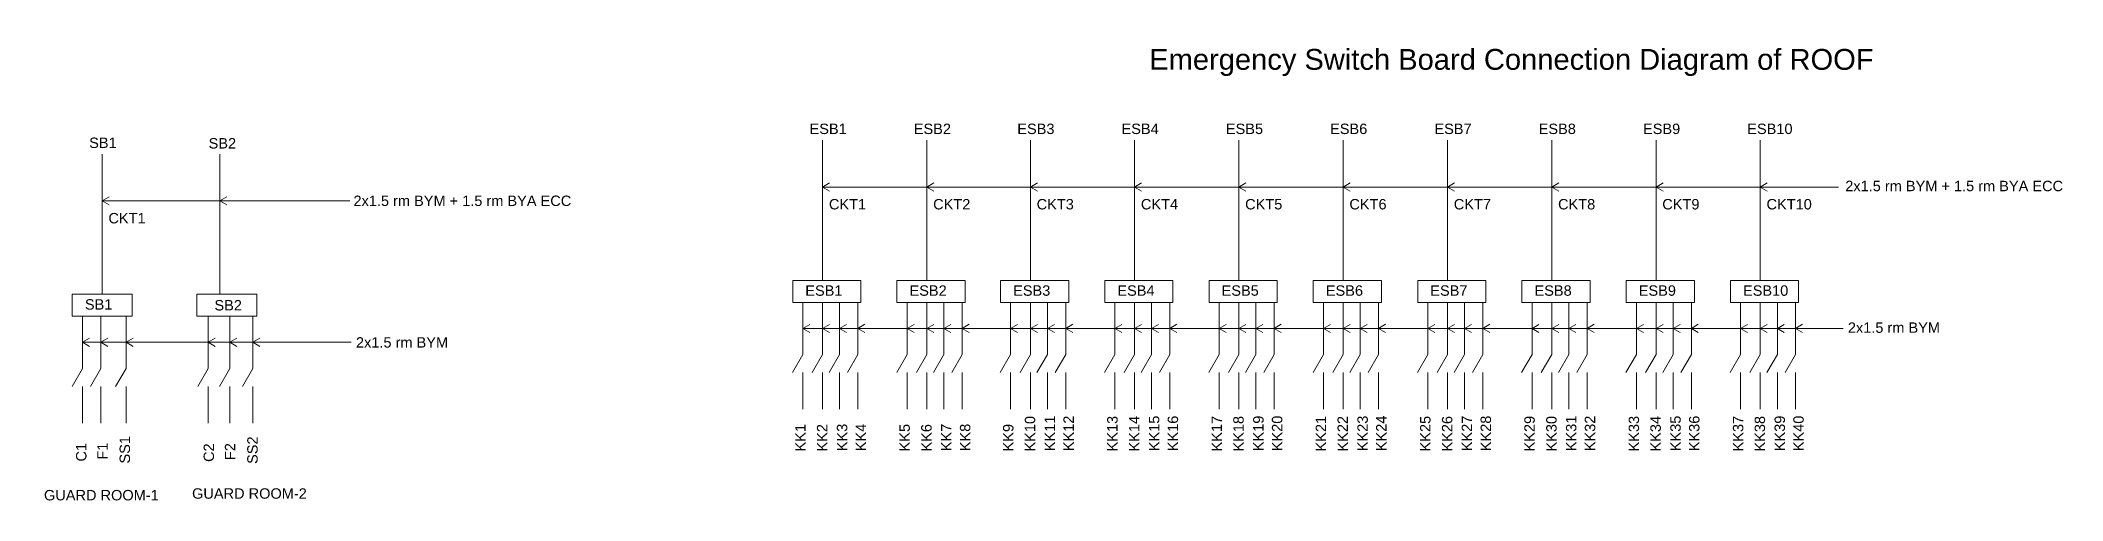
# Model space of a CAD drawing. Extents: x 1134 to 1882, y 421 to 475.
# Drawn here: x 1134.4 to 1328.6, y 423 to 467.1 of the extents above; entities that cross this region are included whole.
import ezdxf

# ---------------------------------------------------------------- set-up
doc = ezdxf.new("R2010")
doc.units = 0
doc.header["$MEASUREMENT"] = 0
doc.layers.add('Headings', color=30, linetype='Continuous')
doc.layers.add('Texts', color=210, linetype='Continuous')
doc.layers.add('Outlines', color=160, linetype='Continuous', lineweight=15)
doc.styles.get("Standard").update_dxf_attribs({"font": 'arial.ttf', "height": 1})

msp = doc.modelspace()

# ---------------------------------------------------------------- texts
at = {"layer": 'Headings', "insert": (1240.85, 466.33), "char_height": 2, "attachment_point": 1}
msp.add_mtext_dynamic_manual_height_columns('Emergency Switch Board Connection Diagram of ROOF', width=106.3968, gutter_width=5, heights=[3.96], dxfattribs=at)
at = {"layer": 'Texts', "char_height": 1, "attachment_point": 1}
for s, width, heights, insert in [('ESB1', 3.4145, [0], (1208.23, 459.16)), ('ESB2', 3.4145, [0], (1218.24, 459.16)), ('ESB3', 3.4145, [0], (1228.18, 459.16)), ('ESB4', 3.4145, [0], (1238.19, 459.16)), ('ESB5', 3.4145, [0], (1248.21, 459.16)), ('ESB6', 3.4145, [0], (1258.22, 459.16)), ('ESB7', 3.4145, [0], (1268.24, 459.16)), ('ESB8', 3.4145, [0], (1278.25, 459.16)), ('ESB9', 3.4145, [0], (1288.27, 459.16)), ('ESB10', 3.4145, [0], (1298.28, 459.16)), ('SB1', 3.4145, [0], (1139.05, 457.82)), ('SB2', 3.4145, [1.03], (1150.52, 457.77)), ('2x1.5 rm BYM + 1.5 rm BYA ECC', 21.7448, [2.19], (1307.69, 453.67)), ('CKT1', 3.97, [1.1], (1140.9, 450.58)), ('2x1.5 rm BYM + 1.5 rm BYA ECC', 21.7448, [2.19], (1164.43, 452.25)), ('CKT1', 3.97, [1.1], (1210.09, 451.92)), ('CKT2', 3.97, [1.1], (1220.1, 451.92)), ('CKT3', 3.97, [1.1], (1230.04, 451.92)), ('CKT4', 3.97, [1.1], (1240.05, 451.92)), ('CKT5', 3.97, [1.1], (1250.06, 451.92)), ('CKT6', 3.97, [1.1], (1260.07, 451.92)), ('CKT7', 3.97, [1.1], (1270.1, 451.92)), ('CKT8', 3.97, [1.1], (1280.11, 451.92)), ('CKT9', 3.97, [1.1], (1290.12, 451.92)), ('CKT10', 3.97, [1.1], (1300.13, 451.92)), ('ESB1', 3.4145, [0], (1207.82, 443.63)), ('ESB2', 3.4145, [0], (1217.83, 443.63)), ('ESB3', 3.4145, [0], (1227.78, 443.63)), ('ESB4', 3.4145, [0], (1237.79, 443.63)), ('ESB5', 3.4145, [0], (1247.8, 443.63)), ('ESB6', 3.4145, [0], (1257.81, 443.63)), ('ESB7', 3.4145, [0], (1267.84, 443.63)), ('ESB8', 3.4145, [0], (1277.85, 443.63)), ('ESB9', 3.4145, [0], (1287.86, 443.63)), ('ESB10', 3.4145, [0], (1297.87, 443.63)), ('SB1', 3.4145, [0], (1138.64, 442.3)), ('SB2', 4.2656, [0], (1151.08, 442.22)), ('2x1.5 rm BYM', 10.2998, [0.748], (1307.94, 440.07)), ('2x1.5 rm BYM', 10.2998, [0.748], (1164.67, 438.65))]:
    msp.add_mtext_dynamic_manual_height_columns(s, width=width, gutter_width=5, heights=heights, dxfattribs=dict(at, insert=insert))
at = {"layer": 'Texts', "char_height": 1, "attachment_point": 1, "rotation": 90}
for s, width, insert in [('KK1', 5.9328, (1206.85, 427.68)), ('KK2', 5.9328, (1208.94, 427.67)), ('\\pxt1;KK3', 5.9328, (1210.85, 427.7)), ('KK4', 5.9328, (1212.66, 427.7)), ('KK5', 5.9328, (1216.86, 427.68)), ('\\pxt1;KK6', 5.9328, (1218.95, 427.67)), ('KK7', 5.9328, (1220.86, 427.7)), ('KK8', 5.9328, (1222.67, 427.7)), ('KK9', 5.9328, (1226.81, 427.68)), ('KK10', 5.9328, (1228.9, 427.67)), ('KK11', 5.9328, (1230.81, 427.7)), ('KK12', 5.9328, (1232.61, 427.7)), ('KK13', 5.9328, (1236.81, 427.68)), ('KK14', 5.9328, (1238.91, 427.67)), ('\\pxt1;KK15', 5.9328, (1240.82, 427.7)), ('KK16', 5.9328, (1242.62, 427.7)), ('KK17', 5.9328, (1246.83, 427.68)), ('\\pxt1;KK18', 5.9328, (1248.92, 427.67)), ('KK19', 5.9328, (1250.83, 427.7)), ('KK20', 5.9328, (1252.63, 427.7)), ('KK21', 5.9328, (1256.84, 427.68)), ('KK22', 5.9328, (1258.93, 427.67)), ('KK23', 5.9328, (1260.84, 427.7)), ('KK24', 5.9328, (1262.64, 427.7)), ('KK25', 5.9328, (1266.86, 427.68)), ('KK26', 5.9328, (1268.96, 427.67)), ('KK27', 5.9328, (1270.86, 427.7)), ('KK28', 5.9328, (1272.67, 427.7)), ('KK29', 5.9328, (1276.87, 427.68)), ('KK30', 5.9328, (1278.97, 427.67)), ('KK31', 5.9328, (1280.87, 427.7)), ('KK32', 5.9328, (1282.68, 427.7)), ('KK33', 5.9328, (1286.89, 427.68)), ('\\pxt1;KK34', 5.9328, (1288.98, 427.67)), ('KK35', 5.9328, (1290.89, 427.7)), ('KK36', 5.9328, (1292.69, 427.7)), ('\\pxt0;KK37', 5.9328, (1296.9, 427.68)), ('KK38', 5.9328, (1298.99, 427.67)), ('KK39', 5.9328, (1300.9, 427.7)), ('KK40', 5.9328, (1302.7, 427.7)), ('\\pxt0;C1', 5.9328, (1137.79, 426.71)), ('\\pxt1;SS1', 3.2351, (1141.97, 426.52)), ('\\pxt0,1,2;C2', 5.9328, (1150.04, 426.67)), ('\\pxt1;SS2', 3.2351, (1154.23, 426.48))]:
    msp.add_mtext_dynamic_manual_height_columns(s, width=width, gutter_width=5, heights=[0], dxfattribs=dict(at, insert=insert))
at = {"layer": 'Texts', "char_height": 1, "width": 1.5327, "attachment_point": 1, "rotation": 90}
for s, insert in [('F1', (1139.83, 426.89)), ('F2', (1152.08, 426.85))]:
    msp.add_mtext(s, dxfattribs=dict(at, insert=insert))
at = {"layer": 'Texts', "char_height": 1, "width": 11.2248, "attachment_point": 1}
for s, insert in [('GUARD ROOM-1', (1134.71, 423.98)), ('GUARD ROOM-2', (1148.93, 424.14))]:
    msp.add_mtext(s, dxfattribs=dict(at, insert=insert))

# ---------------------------------------------------------------- blocks, each defined once
blk = doc.blocks.new('line_without_CB')
at = {"layer": 'Outlines'}
for p, q in [((0, 0), (0, -2.5)), ((0, -5), (0, -2.5)), ((0, -5), (-1, -6.73)), ((0, -6.73), (0, -7.5)), ((0, -7.5), (0, -9.5)), ((0, -9.5), (0, -10.25))]:
    blk.add_line(p, q, dxfattribs=at)
blk = doc.blocks.new('arrow')
at = {"layer": 'Outlines'}
for q in [(0.67, 0.39), (0.67, -0.39)]:
    blk.add_line((0, 0), q, dxfattribs=at)

# ---------------------------------------------------------------- linework, layer by layer
at = {"layer": 'Outlines'}
for p, q in [((1209.48, 444.11), (1209.48, 457.57)), ((1219.49, 444.11), (1219.49, 457.57)), ((1229.44, 444.11), (1229.44, 457.57)), ((1239.45, 444.11), (1239.45, 457.57)), ((1249.46, 444.11), (1249.46, 457.57)), ((1259.47, 444.11), (1259.47, 457.57)), ((1269.5, 444.11), (1269.5, 457.57)), ((1279.5, 444.11), (1279.5, 457.57)), ((1289.52, 444.11), (1289.52, 457.57)), ((1299.53, 444.11), (1299.53, 457.57)), ((1140.3, 442.77), (1140.3, 456.24)), ((1151.59, 442.77), (1151.59, 456.24)), ((1269.5, 453.07), (1209.48, 453.07)), ((1219.49, 453.51), (1219.49, 452.89)), ((1259.47, 453.47), (1259.47, 452.58)), ((1269.5, 453.07), (1307.04, 453.07)), ((1140.3, 451.74), (1151.59, 451.74)), ((1151.59, 451.74), (1164.07, 451.74)), ((1207.59, 439.49), (1307.48, 439.49)), ((1138.41, 438.16), (1164.2, 438.16))]:
    msp.add_line(p, q, dxfattribs=at)
at = {"layer": 'Outlines', "ltscale": 5}
for points in [[(1137.43, 440.66), (1143.17, 440.66), (1143.17, 442.77), (1137.43, 442.77)], [(1149.39, 440.66), (1155.16, 440.66), (1155.16, 442.77), (1149.39, 442.77)], [(1206.61, 441.99), (1213.17, 441.99), (1213.17, 444.11), (1206.61, 444.11)], [(1216.62, 441.99), (1223.18, 441.99), (1223.18, 444.11), (1216.62, 444.11)], [(1226.57, 441.99), (1233.12, 441.99), (1233.12, 444.11), (1226.57, 444.11)], [(1236.58, 441.99), (1243.13, 441.99), (1243.13, 444.11), (1236.58, 444.11)], [(1246.59, 441.99), (1253.15, 441.99), (1253.15, 444.11), (1246.59, 444.11)], [(1256.6, 441.99), (1263.16, 441.99), (1263.16, 444.11), (1256.6, 444.11)], [(1266.63, 441.99), (1273.18, 441.99), (1273.18, 444.11), (1266.63, 444.11)], [(1276.64, 441.99), (1283.19, 441.99), (1283.19, 444.11), (1276.64, 444.11)], [(1286.65, 441.99), (1293.2, 441.99), (1293.2, 444.11), (1286.65, 444.11)], [(1296.66, 441.99), (1303.21, 441.99), (1303.21, 444.11), (1296.66, 444.11)]]:
    msp.add_lwpolyline(points, close=True, dxfattribs=at)

# ---------------------------------------------------------------- block references
at = {"layer": 'Outlines'}
for p in [(1209.48, 453.07), (1219.49, 453.07), (1229.44, 453.07), (1239.45, 453.07), (1249.46, 453.07), (1259.47, 453.07), (1269.5, 453.07), (1279.5, 453.07), (1289.52, 453.07), (1299.53, 453.07), (1140.3, 451.74), (1151.59, 451.74), (1207.59, 439.49), (1209.48, 439.49), (1211.12, 439.49), (1212.87, 439.5), (1217.6, 439.49), (1219.49, 439.49), (1221.13, 439.49), (1222.88, 439.5), (1227.54, 439.49), (1229.44, 439.49), (1231.07, 439.49), (1232.83, 439.5), (1237.55, 439.49), (1239.45, 439.49), (1241.08, 439.49), (1242.84, 439.5), (1247.57, 439.49), (1249.46, 439.49), (1251.1, 439.49), (1252.85, 439.5), (1257.58, 439.49), (1259.47, 439.49), (1261.11, 439.49), (1262.86, 439.5), (1267.6, 439.49), (1269.5, 439.49), (1271.13, 439.49), (1272.89, 439.5), (1277.61, 439.49), (1279.5, 439.49), (1281.14, 439.49), (1282.9, 439.5), (1287.63, 439.49), (1289.52, 439.49), (1291.16, 439.49), (1292.91, 439.5), (1297.64, 439.49), (1299.53, 439.49), (1301.17, 439.49), (1302.92, 439.5), (1138.41, 438.16), (1140.17, 438.16), (1142.59, 438.16), (1150.48, 438.16), (1152.57, 438.16), (1154.78, 438.16)]:
    msp.add_blockref('arrow', p, dxfattribs=at)
at = {"layer": 'Texts'}
for p in [(1207.59, 441.99), (1209.48, 441.99), (1211.12, 441.99), (1212.87, 441.99), (1217.6, 441.99), (1219.49, 441.99), (1221.13, 441.99), (1222.88, 441.99), (1227.54, 441.99), (1229.44, 441.99), (1231.07, 441.99), (1232.83, 441.99), (1237.55, 441.99), (1239.45, 441.99), (1241.08, 441.99), (1242.84, 441.99), (1247.57, 441.99), (1249.46, 441.99), (1251.1, 441.99), (1252.85, 441.99), (1257.58, 441.99), (1259.47, 441.99), (1261.11, 441.99), (1262.86, 441.99), (1267.6, 441.99), (1269.5, 441.99), (1271.13, 441.99), (1272.89, 441.99), (1277.61, 441.99), (1279.5, 441.99), (1281.14, 441.99), (1282.9, 441.99), (1287.63, 441.99), (1289.52, 441.99), (1291.16, 441.99), (1292.91, 441.99), (1297.64, 441.99), (1299.53, 441.99), (1301.17, 441.99), (1302.92, 441.99), (1138.41, 440.66), (1140.17, 440.65), (1142.59, 440.66), (1150.48, 440.66), (1152.57, 440.66), (1154.78, 440.66)]:
    msp.add_blockref('line_without_CB', p, dxfattribs=at)

msp.set_redraw_order([(e.dxf.handle, doc.entitydb.next_handle()) for e in msp.query("TEXT MTEXT ATTDEF DIMENSION ARC_DIMENSION")])  # texts and dimensions are drawn at this point

doc.saveas('drawing.dxf')
